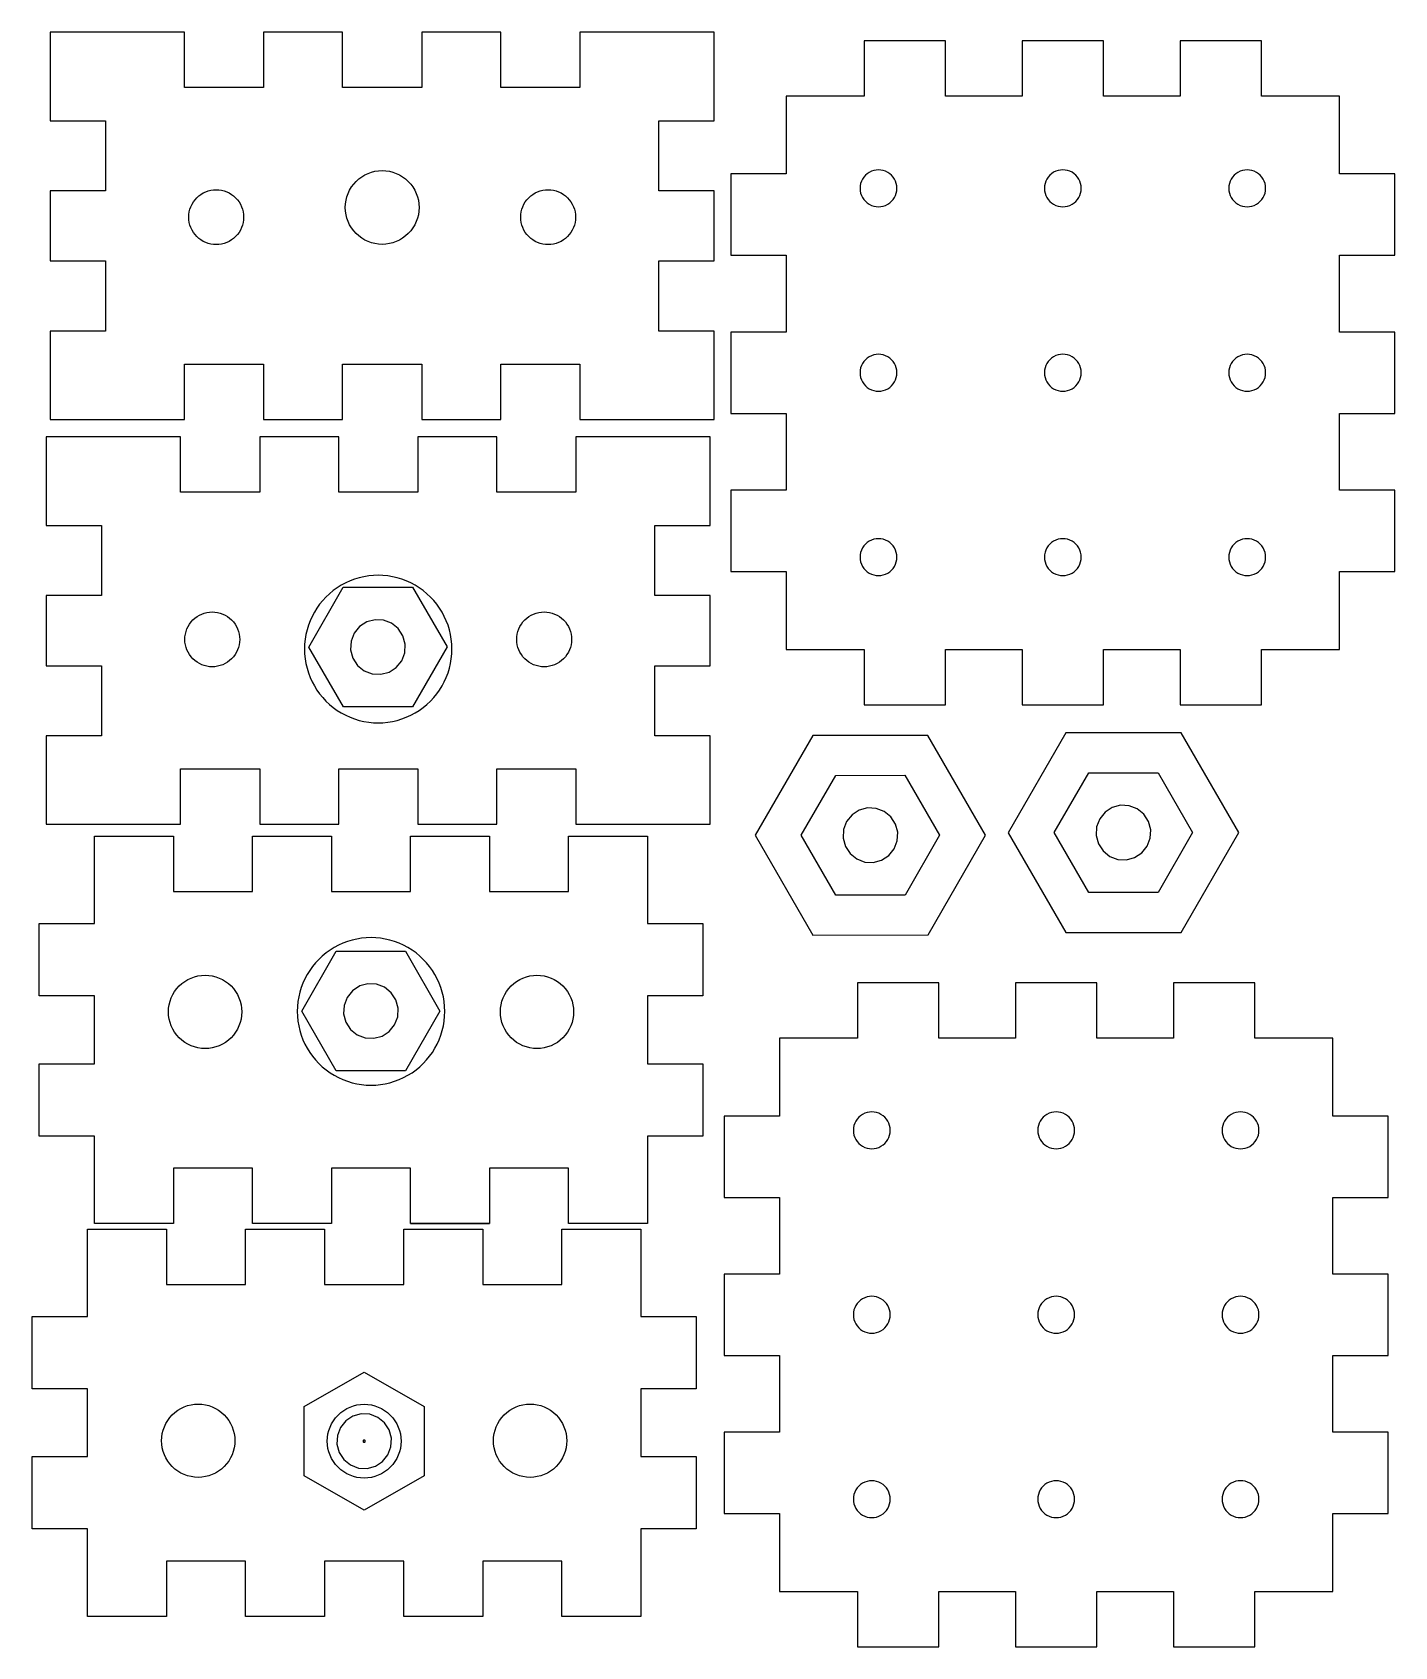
# Model space of a CAD drawing. Extents: x 67 to 159, y 20 to 129.
import ezdxf

# ---------------------------------------------------------------- set-up
doc = ezdxf.new("R2010")
doc.units = 0
doc.layers.add('Default', color=7, linetype='CONTINUOUS')

msp = doc.modelspace()

# ---------------------------------------------------------------- linework, layer by layer
at = {"layer": 'Default', "color": 7}
for points in [[(68.343754, 129.240403), (68.343754, 123.262696)], [(77.417046, 129.240403), (68.343754, 129.240403)], [(77.417046, 125.504336), (77.417046, 129.240403)], [(82.754328, 129.240403), (82.754328, 125.504336)], [(88.09154, 129.240403), (82.754328, 129.240403)], [(88.09154, 125.504336), (88.09154, 129.240403)], [(93.42878, 129.240403), (93.42878, 125.504336)], [(98.765994, 129.240403), (93.42878, 129.240403)], [(98.765994, 125.504336), (98.765994, 129.240403)], [(104.103279, 129.240403), (104.103279, 125.504336)], [(113.176568, 129.240403), (104.103279, 129.240403)], [(113.176568, 123.262696), (113.176568, 129.240403)], [(123.312761, 128.666767), (123.312761, 124.930697)], [(128.805714, 128.666767), (123.312761, 128.666767)], [(128.805714, 124.930697), (128.805714, 128.666767)], [(133.987261, 128.666767), (133.987261, 124.930697)], [(139.480171, 128.666767), (133.987261, 128.666767)], [(139.480171, 124.930697), (139.480171, 128.666767)], [(144.661712, 128.666767), (144.661712, 124.930697)], [(150.154665, 128.666767), (144.661712, 128.666767)], [(150.154665, 124.930697), (150.154665, 128.666767)], [(82.754328, 125.504336), (77.417046, 125.504336)], [(93.42878, 125.504336), (88.09154, 125.504336)], [(104.103279, 125.504336), (98.765994, 125.504336)], [(118.053375, 124.930697), (118.053375, 119.671311)], [(123.312761, 124.930697), (118.053375, 124.930697)], [(133.987261, 124.930697), (128.805714, 124.930697)], [(144.661712, 124.930697), (139.480171, 124.930697)], [(155.414051, 124.930697), (150.154665, 124.930697)], [(155.414051, 119.671311), (155.414051, 124.930697)], [(68.343754, 123.262696), (72.079823, 123.262696)], [(72.079823, 123.262696), (72.079823, 118.530343)], [(109.440499, 123.262696), (113.176568, 123.262696)], [(109.440499, 118.530343), (109.440499, 123.262696)], [(88.68921, 118.793309), (88.834803, 118.98964)], [(88.834803, 118.98964), (88.99896, 119.170717)], [(88.99896, 119.170717), (89.180065, 119.334854)], [(89.180065, 119.334854), (89.37639, 119.480498)], [(89.37639, 119.480498), (89.586048, 119.606154)], [(89.586048, 119.606154), (89.806996, 119.710639)], [(89.806996, 119.710639), (90.03714, 119.793019)], [(90.03714, 119.793019), (90.274246, 119.852362)], [(90.274246, 119.852362), (90.516026, 119.888227)], [(90.516026, 119.888224), (90.760163, 119.900247)], [(90.760163, 119.900247), (91.004288, 119.888224)], [(91.004288, 119.888227), (91.246067, 119.852362)], [(91.246067, 119.852362), (91.483171, 119.793019)], [(91.483171, 119.793019), (91.713314, 119.710639)], [(91.713314, 119.710639), (91.934263, 119.606154)], [(91.934263, 119.606154), (92.143921, 119.480498)], [(92.143921, 119.480498), (92.340251, 119.334854)], [(92.340251, 119.334854), (92.521351, 119.170717)], [(92.521351, 119.170717), (92.685508, 118.98964)], [(92.685508, 118.98964), (92.831106, 118.793309)], [(114.317306, 119.671311), (114.317306, 114.178358)], [(118.053375, 119.671311), (114.317306, 119.671311)], [(159.150121, 119.671311), (155.414051, 119.671311)], [(159.150121, 114.178358), (159.150121, 119.671311)], [(72.079823, 118.530343), (68.343754, 118.530343)], [(68.343754, 118.530343), (68.343754, 113.79799)], [(77.918239, 117.628939), (78.011702, 117.784859)], [(78.011702, 117.784859), (78.119985, 117.930878)], [(78.119985, 117.930878), (78.242029, 118.065563)], [(78.242029, 118.065563), (78.376779, 118.187669)], [(78.376779, 118.187669), (78.522795, 118.295952)], [(78.522795, 118.295952), (78.678715, 118.389415)], [(78.678715, 118.389415), (78.843038, 118.467128)], [(78.843038, 118.467128), (79.014215, 118.528399)], [(79.014215, 118.528399), (79.190556, 118.572547)], [(79.190556, 118.572533), (79.370385, 118.599259)], [(79.370385, 118.599231), (79.551958, 118.608149)], [(79.551958, 118.608149), (79.733531, 118.599231)], [(79.733531, 118.599259), (79.913361, 118.572533)], [(79.913361, 118.572547), (80.089702, 118.528399)], [(80.089702, 118.528399), (80.260878, 118.467128)], [(80.260878, 118.467128), (80.425202, 118.389415)], [(80.425202, 118.389415), (80.581121, 118.295952)], [(80.581121, 118.295952), (80.727137, 118.187669)], [(80.727137, 118.187669), (80.861825, 118.065563)], [(80.861825, 118.065563), (80.983931, 117.930878)], [(80.983931, 117.930878), (81.092214, 117.784859)], [(81.092214, 117.784859), (81.185678, 117.628939)], [(88.281441, 117.653685), (88.317309, 117.895408)], [(88.317309, 117.895408), (88.376694, 118.132525)], [(88.376694, 118.132525), (88.459035, 118.362666)], [(88.459035, 118.362666), (88.563548, 118.583655)], [(88.563548, 118.583655), (88.68921, 118.793309)], [(92.831106, 118.793309), (92.956771, 118.583655)], [(92.956771, 118.583655), (93.061276, 118.362666)], [(93.061276, 118.362666), (93.143622, 118.132525)], [(93.143622, 118.132525), (93.203008, 117.895408)], [(93.203008, 117.895408), (93.238875, 117.653685)], [(100.334645, 117.628939), (100.428108, 117.784859)], [(100.428108, 117.784859), (100.536391, 117.930878)], [(100.536391, 117.930878), (100.658438, 118.065563)], [(100.658438, 118.065563), (100.793185, 118.187669)], [(100.793185, 118.187669), (100.939204, 118.295952)], [(100.939204, 118.295952), (101.095121, 118.389415)], [(101.095121, 118.389415), (101.259447, 118.467128)], [(101.259447, 118.467128), (101.430621, 118.528399)], [(101.430621, 118.528399), (101.606962, 118.572547)], [(101.606962, 118.572533), (101.786791, 118.599259)], [(101.786791, 118.599231), (101.968364, 118.608149)], [(101.968364, 118.608149), (102.149937, 118.599231)], [(102.149937, 118.599259), (102.329767, 118.572533)], [(102.329767, 118.572547), (102.50611, 118.528399)], [(102.50611, 118.528399), (102.677284, 118.467128)], [(102.677284, 118.467128), (102.841608, 118.389415)], [(102.841608, 118.389415), (102.997527, 118.295952)], [(102.997527, 118.295952), (103.143546, 118.187669)], [(103.143546, 118.187669), (103.278231, 118.065563)], [(103.278231, 118.065563), (103.400337, 117.930878)], [(103.400337, 117.930878), (103.50862, 117.784859)], [(103.50862, 117.784859), (103.602086, 117.628939)], [(113.176568, 118.530343), (109.440499, 118.530343)], [(113.176568, 113.79799), (113.176568, 118.530343)], [(125.52551, 118.703919), (125.52551, 118.703919)], [(137.979068, 118.703919), (137.979068, 118.703919)], [(150.432629, 118.703919), (150.432629, 118.703919)], [(77.699505, 116.755696), (77.708423, 116.937269)], [(77.708423, 116.574123), (77.699505, 116.755696)], [(77.708395, 116.937269), (77.735122, 117.117098)], [(77.735107, 117.117098), (77.779255, 117.293442)], [(77.779255, 117.293442), (77.840467, 117.464616)], [(77.840467, 117.464616), (77.918239, 117.628939)], [(81.185678, 117.628939), (81.263388, 117.464616)], [(81.263388, 117.464616), (81.324661, 117.293442)], [(81.324661, 117.293442), (81.368809, 117.117098)], [(81.368823, 117.117098), (81.395521, 116.937269)], [(81.395521, 116.937269), (81.404439, 116.755696)], [(81.404439, 116.755696), (81.395521, 116.574123)], [(88.26945, 117.409534), (88.281444, 117.653685)], [(88.281444, 117.165381), (88.26945, 117.409534)], [(88.317309, 116.923596), (88.281441, 117.165381)], [(88.376694, 116.686543), (88.317309, 116.923596)], [(88.459035, 116.456399), (88.376694, 116.686543)], [(93.143622, 116.686543), (93.061276, 116.456399)], [(93.203008, 116.923596), (93.143622, 116.686543)], [(93.238875, 117.165381), (93.203008, 116.923596)], [(93.238878, 117.653685), (93.250872, 117.409534)], [(93.250872, 117.409534), (93.238878, 117.165381)], [(100.115908, 116.755696), (100.124798, 116.937269)], [(100.124798, 116.574123), (100.115908, 116.755696)], [(100.124801, 116.937269), (100.151527, 117.117098)], [(100.151516, 117.117098), (100.195664, 117.293442)], [(100.195664, 117.293442), (100.256873, 117.464616)], [(100.256873, 117.464616), (100.334645, 117.628939)], [(103.602086, 117.628939), (103.679796, 117.464616)], [(103.679796, 117.464616), (103.741067, 117.293442)], [(103.741067, 117.293442), (103.785215, 117.117098)], [(103.785201, 117.117098), (103.811927, 116.937269)], [(103.811927, 116.937269), (103.820817, 116.755696)], [(103.820817, 116.755696), (103.811927, 116.574123)], [(77.735122, 116.394293), (77.708395, 116.574123)], [(77.779255, 116.217953), (77.735107, 116.394293)], [(77.840467, 116.046776), (77.779255, 116.217953)], [(77.918239, 115.882452), (77.840467, 116.046776)], [(78.011702, 115.726533), (77.918239, 115.882452)], [(78.119985, 115.580517), (78.011702, 115.726533)], [(78.242029, 115.44577), (78.119985, 115.580517)], [(80.983931, 115.580517), (80.861825, 115.44577)], [(81.092214, 115.726533), (80.983931, 115.580517)], [(81.185678, 115.882452), (81.092214, 115.726533)], [(81.263388, 116.046776), (81.185678, 115.882452)], [(81.324661, 116.217953), (81.263388, 116.046776)], [(81.368809, 116.394293), (81.324661, 116.217953)], [(81.395521, 116.574123), (81.368823, 116.394293)], [(88.563548, 116.235411), (88.459035, 116.456399)], [(88.68921, 116.025756), (88.563548, 116.235411)], [(88.834803, 115.829426), (88.68921, 116.025756)], [(88.99896, 115.648352), (88.834803, 115.829426)], [(89.180065, 115.484152), (88.99896, 115.648352)], [(92.521351, 115.648352), (92.340251, 115.484152)], [(92.685508, 115.829426), (92.521351, 115.648352)], [(92.831106, 116.025756), (92.685508, 115.829426)], [(92.956771, 116.235411), (92.831106, 116.025756)], [(93.061276, 116.456399), (92.956771, 116.235411)], [(100.151527, 116.394293), (100.124801, 116.574123)], [(100.195664, 116.217953), (100.151516, 116.394293)], [(100.256873, 116.046776), (100.195664, 116.217953)], [(100.334645, 115.882452), (100.256873, 116.046776)], [(100.428108, 115.726533), (100.334645, 115.882452)], [(100.536391, 115.580517), (100.428108, 115.726533)], [(100.658438, 115.44577), (100.536391, 115.580517)], [(103.400337, 115.580517), (103.278231, 115.44577)], [(103.50862, 115.726533), (103.400337, 115.580517)], [(103.602086, 115.882452), (103.50862, 115.726533)], [(103.679796, 116.046776), (103.602086, 115.882452)], [(103.741067, 116.217953), (103.679796, 116.046776)], [(103.785215, 116.394293), (103.741067, 116.217953)], [(103.811927, 116.574123), (103.785201, 116.394293)], [(78.376779, 115.323723), (78.242029, 115.44577)], [(78.522795, 115.21544), (78.376779, 115.323723)], [(78.678715, 115.121976), (78.522795, 115.21544)], [(78.843038, 115.044204), (78.678715, 115.121976)], [(79.014215, 114.982993), (78.843038, 115.044204)], [(79.190556, 114.938845), (79.014215, 114.982993)], [(79.370385, 114.912133), (79.190556, 114.938859)], [(79.551958, 114.903243), (79.370385, 114.912133)], [(79.733531, 114.912133), (79.551958, 114.903243)], [(79.913361, 114.938859), (79.733531, 114.912133)], [(80.089702, 114.982993), (79.913361, 114.938845)], [(80.260878, 115.044204), (80.089702, 114.982993)], [(80.425202, 115.121976), (80.260878, 115.044204)], [(80.581121, 115.21544), (80.425202, 115.121976)], [(80.727137, 115.323723), (80.581121, 115.21544)], [(80.861825, 115.44577), (80.727137, 115.323723)], [(89.37639, 115.338568), (89.180065, 115.484152)], [(89.586048, 115.212914), (89.37639, 115.338568)], [(89.806996, 115.108427), (89.586048, 115.212914)], [(90.03714, 115.026046), (89.806996, 115.108427)], [(90.274246, 114.966706), (90.03714, 115.026046)], [(90.516026, 114.930839), (90.274246, 114.966706)], [(90.760163, 114.918822), (90.516026, 114.930844)], [(91.004288, 114.930844), (90.760163, 114.918822)], [(91.246067, 114.966706), (91.004288, 114.930839)], [(91.483171, 115.026046), (91.246067, 114.966706)], [(91.713314, 115.108427), (91.483171, 115.026046)], [(91.934263, 115.212914), (91.713314, 115.108427)], [(92.143921, 115.338568), (91.934263, 115.212914)], [(92.340251, 115.484152), (92.143921, 115.338568)], [(100.793185, 115.323723), (100.658438, 115.44577)], [(100.939204, 115.21544), (100.793185, 115.323723)], [(101.095121, 115.121976), (100.939204, 115.21544)], [(101.259447, 115.044204), (101.095121, 115.121976)], [(101.430621, 114.982993), (101.259447, 115.044204)], [(101.606962, 114.938845), (101.430621, 114.982993)], [(101.786791, 114.912133), (101.606962, 114.938859)], [(101.968364, 114.903243), (101.786791, 114.912133)], [(102.149937, 114.912133), (101.968364, 114.903243)], [(102.329767, 114.938859), (102.149937, 114.912133)], [(102.50611, 114.982993), (102.329767, 114.938845)], [(102.677284, 115.044204), (102.50611, 114.982993)], [(102.841608, 115.121976), (102.677284, 115.044204)], [(102.997527, 115.21544), (102.841608, 115.121976)], [(103.143546, 115.323723), (102.997527, 115.21544)], [(103.278231, 115.44577), (103.143546, 115.323723)], [(68.343754, 113.79799), (72.079823, 113.79799)], [(72.079823, 113.79799), (72.079823, 109.065637)], [(109.440499, 113.79799), (113.176568, 113.79799)], [(109.440499, 109.065637), (109.440499, 113.79799)], [(114.317306, 114.178358), (118.053375, 114.178358)], [(118.053375, 114.178358), (118.053375, 108.996817)], [(155.414051, 114.178358), (159.150121, 114.178358)], [(155.414051, 108.996812), (155.414051, 114.178358)], [(68.343754, 109.065637), (68.343754, 103.087928)], [(72.079823, 109.065637), (68.343754, 109.065637)], [(113.176568, 109.065637), (109.440499, 109.065637)], [(113.176568, 103.087928), (113.176568, 109.065637)], [(114.317306, 108.996817), (114.317306, 103.503907)], [(118.053375, 108.996817), (114.317306, 108.996817)], [(159.150121, 108.996812), (155.414051, 108.996812)], [(159.150121, 103.503901), (159.150121, 108.996812)], [(77.417046, 106.823997), (82.754328, 106.823997)], [(77.417046, 103.087928), (77.417046, 106.823997)], [(82.754328, 106.823997), (82.754328, 103.087928)], [(88.091543, 106.823997), (93.428782, 106.823997)], [(88.091545, 103.087928), (88.091543, 106.823997)], [(93.428782, 106.823997), (93.428785, 103.087928)], [(98.765994, 106.823997), (104.103279, 106.823997)], [(98.765994, 103.087928), (98.765994, 106.823997)], [(104.103279, 106.823997), (104.103279, 103.087928)], [(125.52551, 106.250361), (125.52551, 106.250361)], [(137.979068, 106.250361), (137.979068, 106.250361)], [(150.432629, 106.250361), (150.432629, 106.250361)], [(68.343754, 103.087928), (77.417046, 103.087928)], [(82.754328, 103.087928), (88.091545, 103.087928)], [(93.428785, 103.087928), (98.765994, 103.087928)], [(104.103279, 103.087928), (113.176568, 103.087928)], [(114.317306, 103.503907), (118.053375, 103.503907)], [(118.053375, 103.503907), (118.053375, 98.32236)], [(155.414051, 103.503901), (159.150121, 103.503901)], [(155.414051, 98.32236), (155.414051, 103.503901)], [(68.075914, 101.910536), (68.075914, 95.93283)], [(77.149206, 101.910536), (68.075914, 101.910536)], [(77.149206, 98.17447), (77.149206, 101.910536)], [(82.486489, 101.910536), (82.486489, 98.17447)], [(87.823698, 101.910536), (82.486489, 101.910536)], [(87.823698, 98.17447), (87.823698, 101.910536)], [(93.16094, 101.910536), (93.16094, 98.17447)], [(98.498155, 101.910536), (93.16094, 101.910536)], [(98.498155, 98.17447), (98.498155, 101.910536)], [(103.83544, 101.910536), (103.83544, 98.17447)], [(112.908729, 101.910536), (103.83544, 101.910536)], [(112.908729, 95.93283), (112.908729, 101.910536)], [(82.486489, 98.17447), (77.149206, 98.17447)], [(93.16094, 98.17447), (87.823698, 98.17447)], [(103.83544, 98.17447), (98.498155, 98.17447)], [(114.317306, 98.32236), (114.317306, 92.829407)], [(118.053375, 98.32236), (114.317306, 98.32236)], [(159.150121, 98.32236), (155.414051, 98.32236)], [(159.150121, 92.829407), (159.150121, 98.32236)], [(68.075914, 95.93283), (71.811983, 95.93283)], [(71.811983, 95.93283), (71.811983, 91.200477)], [(109.172663, 95.93283), (112.908729, 95.93283)], [(109.172663, 91.200477), (109.172663, 95.93283)], [(125.52551, 93.7968), (125.52551, 93.7968)], [(137.979068, 93.7968), (137.979068, 93.7968)], [(150.432629, 93.7968), (150.432629, 93.7968)], [(114.317306, 92.829407), (118.053375, 92.829407)], [(118.053375, 92.829407), (118.053375, 87.570021)], [(155.414051, 92.829407), (159.150121, 92.829407)], [(155.414051, 87.570021), (155.414051, 92.829407)], [(85.802385, 87.726572), (88.134887, 91.772405)], [(88.134887, 91.772414), (92.804976, 91.775321)], [(92.804976, 91.775329), (95.14255, 87.732386)], [(71.811983, 91.200477), (68.075914, 91.200477)], [(68.075914, 91.200477), (68.075914, 86.468115)], [(112.908729, 91.200477), (109.172663, 91.200477)], [(112.908729, 86.468115), (112.908729, 91.200477)], [(77.743863, 89.271795), (77.852146, 89.417817)], [(77.852146, 89.417817), (77.97419, 89.552578)], [(77.97419, 89.552578), (78.10894, 89.674611)], [(78.10894, 89.674611), (78.254956, 89.7829)], [(78.254956, 89.7829), (78.410875, 89.876372)], [(78.410875, 89.876372), (78.575199, 89.954124)], [(78.575199, 89.954124), (78.746375, 90.015338)], [(78.746375, 90.015338), (78.922716, 90.059506)], [(78.922716, 90.059393), (79.102545, 90.086204)], [(79.102545, 90.085978), (79.284119, 90.095009)], [(79.284119, 90.095009), (79.465692, 90.085978)], [(79.465692, 90.086204), (79.645521, 90.059393)], [(79.645521, 90.059506), (79.821865, 90.015338)], [(79.821865, 90.015338), (79.993038, 89.954124)], [(79.993038, 89.954124), (80.157362, 89.876372)], [(80.157362, 89.876372), (80.313282, 89.7829)], [(80.313282, 89.7829), (80.459298, 89.674611)], [(80.459298, 89.674611), (80.593986, 89.552578)], [(80.593986, 89.552578), (80.716092, 89.417817)], [(80.716092, 89.417817), (80.824375, 89.271795)], [(89.717967, 89.421204), (89.232065, 89.105228)], [(90.277665, 89.571572), (89.717967, 89.421204)], [(90.856506, 89.541571), (90.277665, 89.571572)], [(91.397703, 89.334223), (90.856506, 89.541571)], [(100.160269, 89.271795), (100.268555, 89.417817)], [(100.268555, 89.417817), (100.390599, 89.552578)], [(100.390599, 89.552578), (100.525346, 89.674611)], [(100.525346, 89.674611), (100.671365, 89.7829)], [(100.671365, 89.7829), (100.827281, 89.876372)], [(100.827281, 89.876372), (100.991608, 89.954124)], [(100.991608, 89.954124), (101.162781, 90.015338)], [(101.162781, 90.015338), (101.339122, 90.059506)], [(101.339122, 90.059393), (101.518954, 90.086204)], [(101.518954, 90.085978), (101.700525, 90.095009)], [(101.700525, 90.095009), (101.882098, 90.085978)], [(101.882098, 90.086204), (102.061927, 90.059393)], [(102.061927, 90.059506), (102.238271, 90.015338)], [(102.238271, 90.015338), (102.409444, 89.954124)], [(102.409444, 89.954124), (102.573768, 89.876372)], [(102.573768, 89.876372), (102.729688, 89.7829)], [(102.729688, 89.7829), (102.875707, 89.674611)], [(102.875707, 89.674611), (103.010391, 89.552578)], [(103.010391, 89.552578), (103.132498, 89.417817)], [(103.132498, 89.417817), (103.240781, 89.271795)], [(77.431638, 88.242644), (77.440556, 88.424225)], [(77.440556, 88.424225), (77.467254, 88.604057)], [(77.467268, 88.604057), (77.511416, 88.78039)], [(77.511416, 88.78039), (77.572627, 88.951558)], [(77.572627, 88.951558), (77.650399, 89.115896)], [(77.650399, 89.115896), (77.743863, 89.271795)], [(80.824375, 89.271795), (80.917838, 89.115896)], [(80.917838, 89.115896), (80.995548, 88.951558)], [(80.995548, 88.951558), (81.056821, 88.78039)], [(81.056821, 88.78039), (81.10097, 88.604057)], [(81.100955, 88.604057), (81.127682, 88.424225)], [(81.127654, 88.424225), (81.136572, 88.242644)], [(88.867615, 88.654575), (88.660249, 88.113386)], [(89.232065, 89.105228), (88.867615, 88.654575)], [(91.848339, 88.969761), (91.397703, 89.334223)], [(92.164335, 88.483859), (91.848339, 88.969761)], [(92.31466, 87.924156), (92.164335, 88.483859)], [(99.848072, 88.242644), (99.85699, 88.424225)], [(99.856965, 88.424225), (99.883691, 88.604057)], [(99.883677, 88.604057), (99.927825, 88.78039)], [(99.927825, 88.78039), (99.989033, 88.951558)], [(99.989033, 88.951558), (100.066805, 89.115896)], [(100.066805, 89.115896), (100.160269, 89.271795)], [(103.240781, 89.271795), (103.334247, 89.115896)], [(103.334247, 89.115896), (103.411957, 88.951558)], [(103.411957, 88.951558), (103.473227, 88.78039)], [(103.473227, 88.78039), (103.517375, 88.604057)], [(103.517361, 88.604057), (103.544088, 88.424225)], [(103.54406, 88.424225), (103.552978, 88.242644)], [(77.440556, 88.061062), (77.431638, 88.242644)], [(77.467254, 87.88123), (77.440556, 88.061062)], [(77.511416, 87.704897), (77.467268, 87.88123)], [(77.572627, 87.53373), (77.511416, 87.704897)], [(77.650399, 87.369392), (77.572627, 87.53373)], [(77.743863, 87.213492), (77.650399, 87.369392)], [(80.917838, 87.369392), (80.824375, 87.213492)], [(80.995548, 87.53373), (80.917838, 87.369392)], [(81.056821, 87.704897), (80.995548, 87.53373)], [(81.10097, 87.88123), (81.056821, 87.704897)], [(81.127682, 88.061062), (81.100955, 87.88123)], [(81.136572, 88.242644), (81.127654, 88.061062)], [(88.139967, 83.683598), (85.802394, 87.726572)], [(88.660249, 88.113386), (88.630292, 87.534576)], [(88.630292, 87.534576), (88.780617, 86.974845)], [(92.077337, 86.804129), (92.284702, 87.345318)], [(92.284702, 87.345318), (92.31466, 87.924156)], [(95.142558, 87.732386), (92.810056, 83.686533)], [(95.473746, 87.588961), (95.473746, 87.588961)], [(99.85699, 88.061062), (99.848072, 88.242644)], [(99.883691, 87.88123), (99.856965, 88.061062)], [(99.927825, 87.704897), (99.883677, 87.88123)], [(99.989033, 87.53373), (99.927825, 87.704897)], [(100.066805, 87.369392), (99.989033, 87.53373)], [(100.160269, 87.213492), (100.066805, 87.369392)], [(103.334247, 87.369392), (103.240781, 87.213492)], [(103.411957, 87.53373), (103.334247, 87.369392)], [(103.473227, 87.704897), (103.411957, 87.53373)], [(103.517375, 87.88123), (103.473227, 87.704897)], [(103.544088, 88.061062), (103.517361, 87.88123)], [(103.552978, 88.242644), (103.54406, 88.061062)], [(118.053375, 87.570021), (123.312761, 87.570021)], [(123.312761, 87.570021), (123.312761, 83.833952)], [(128.805714, 87.570021), (133.987255, 87.570021)], [(128.805714, 83.833952), (128.805714, 87.570021)], [(133.987255, 87.570021), (133.987255, 83.833952)], [(139.480166, 87.570021), (144.661712, 87.570021)], [(139.480166, 83.833952), (139.480166, 87.570021)], [(144.661712, 87.570021), (144.661712, 83.833952)], [(150.154665, 87.570021), (155.414051, 87.570021)], [(150.154665, 83.833952), (150.154665, 87.570021)], [(68.075914, 86.468115), (71.811983, 86.468115)], [(71.811983, 86.468115), (71.811983, 81.735785)], [(77.852146, 87.06747), (77.743863, 87.213492)], [(77.97419, 86.932766), (77.852146, 87.06747)], [(78.10894, 86.810676), (77.97419, 86.932766)], [(78.254956, 86.702388), (78.10894, 86.810676)], [(78.410875, 86.608916), (78.254956, 86.702388)], [(78.575199, 86.53122), (78.410875, 86.608916)], [(78.746375, 86.469949), (78.575199, 86.53122)], [(78.922716, 86.425782), (78.746375, 86.469949)], [(79.102545, 86.399083), (78.922716, 86.425895)], [(79.284119, 86.390278), (79.102545, 86.399309)], [(79.465692, 86.399309), (79.284119, 86.390278)], [(79.645521, 86.425895), (79.465692, 86.399083)], [(79.821865, 86.469949), (79.645521, 86.425782)], [(79.993038, 86.53122), (79.821865, 86.469949)], [(80.157362, 86.608916), (79.993038, 86.53122)], [(80.313282, 86.702388), (80.157362, 86.608916)], [(80.459298, 86.810676), (80.313282, 86.702388)], [(80.593986, 86.932766), (80.459298, 86.810676)], [(80.716092, 87.06747), (80.593986, 86.932766)], [(80.824375, 87.213492), (80.716092, 87.06747)], [(88.780617, 86.974845), (89.096616, 86.488943)], [(89.096616, 86.488943), (89.547248, 86.124509)], [(91.226987, 86.037529), (91.712886, 86.353476)], [(91.712886, 86.353476), (92.077337, 86.804129)], [(100.268555, 87.06747), (100.160269, 87.213492)], [(100.390599, 86.932766), (100.268555, 87.06747)], [(100.525346, 86.810676), (100.390599, 86.932766)], [(100.671365, 86.702388), (100.525346, 86.810676)], [(100.827281, 86.608916), (100.671365, 86.702388)], [(100.991608, 86.53122), (100.827281, 86.608916)], [(101.162781, 86.469949), (100.991608, 86.53122)], [(101.339122, 86.425782), (101.162781, 86.469949)], [(101.518954, 86.399083), (101.339122, 86.425895)], [(101.700525, 86.390278), (101.518954, 86.399309)], [(101.882098, 86.399309), (101.700525, 86.390278)], [(102.061927, 86.425895), (101.882098, 86.399083)], [(102.238271, 86.469949), (102.061927, 86.425782)], [(102.409444, 86.53122), (102.238271, 86.469949)], [(102.573768, 86.608916), (102.409444, 86.53122)], [(102.729688, 86.702388), (102.573768, 86.608916)], [(102.875707, 86.810676), (102.729688, 86.702388)], [(103.010391, 86.932766), (102.875707, 86.810676)], [(103.132498, 87.06747), (103.010391, 86.932766)], [(103.240781, 87.213492), (103.132498, 87.06747)], [(109.172663, 86.468115), (112.908729, 86.468115)], [(109.172663, 81.735785), (109.172663, 86.468115)], [(89.547248, 86.124509), (90.088446, 85.917133)], [(90.088446, 85.917133), (90.66729, 85.887161)], [(90.66729, 85.887161), (91.226987, 86.037529)], [(92.810056, 83.68642), (88.139967, 83.683598)], [(123.312761, 83.833952), (128.805714, 83.833952)], [(133.987255, 83.833952), (139.480166, 83.833952)], [(144.661712, 83.833952), (150.154665, 83.833952)], [(136.933511, 81.933545), (133.04599, 75.190441)], [(144.716974, 81.938414), (136.933511, 81.93356)], [(148.612905, 75.200155), (144.716974, 81.938414)], [(68.075914, 81.735785), (68.075914, 75.758064)], [(71.811983, 81.735785), (68.075914, 81.735785)], [(112.908729, 81.735785), (109.172663, 81.735785)], [(112.908729, 75.758064), (112.908729, 81.735785)], [(119.84101, 81.757315), (115.953478, 75.014205)], [(127.62447, 81.762172), (119.84101, 81.757318)], [(131.520413, 75.023933), (127.62447, 81.762172)], [(77.149206, 79.494122), (82.486489, 79.494122)], [(77.149206, 75.758064), (77.149206, 79.494122)], [(82.486489, 79.494122), (82.486489, 75.758064)], [(87.823703, 79.494122), (93.160943, 79.494122)], [(87.823706, 75.758064), (87.823703, 79.494122)], [(93.160943, 79.494122), (93.160946, 75.758064)], [(98.498155, 79.494122), (103.83544, 79.494122)], [(98.498155, 75.758064), (98.498155, 79.494122)], [(103.83544, 79.494122), (103.83544, 75.758064)], [(119.066869, 75.016147), (121.399396, 79.062011)], [(121.399396, 79.062011), (126.069463, 79.064946)], [(126.069463, 79.064938), (128.407036, 75.02198)], [(136.159381, 75.192402), (138.491894, 79.238244)], [(138.491894, 79.238236), (143.161964, 79.241171)], [(143.161964, 79.241162), (145.499526, 75.198213)], [(122.496526, 76.394929), (122.132079, 75.944294)], [(122.982434, 76.710925), (122.496526, 76.394929)], [(123.542143, 76.861251), (122.982434, 76.710925)], [(124.120969, 76.83129), (123.542143, 76.861251)], [(124.662167, 76.623927), (124.120969, 76.83129)], [(125.1128, 76.25948), (124.662167, 76.623927)], [(139.58905, 76.571179), (139.224599, 76.120541)], [(140.074941, 76.88715), (139.58905, 76.571179)], [(140.634666, 77.037501), (140.074941, 76.88715)], [(141.213479, 77.007532), (140.634666, 77.037501)], [(141.754685, 76.800169), (141.213479, 77.007532)], [(142.205323, 76.435715), (141.754685, 76.800169)], [(142.521291, 75.949828), (142.205323, 76.435715)], [(68.075914, 75.758064), (77.149206, 75.758064)], [(82.486489, 75.758064), (87.823706, 75.758064)], [(93.160946, 75.758064), (98.498155, 75.758064)], [(103.83544, 75.758064), (112.908729, 75.758064)], [(121.924719, 75.403096), (121.894735, 74.824255)], [(122.132079, 75.944294), (121.924719, 75.403096)], [(125.42879, 75.773564), (125.1128, 76.25948)], [(125.579132, 75.213883), (125.42879, 75.773564)], [(139.017237, 75.579335), (138.987268, 75.000522)], [(139.224599, 76.120541), (139.017237, 75.579335)], [(142.671645, 75.390102), (142.521291, 75.949828)], [(142.641676, 74.811287), (142.671645, 75.390102)], [(71.328882, 74.951369), (76.666102, 74.951369)], [(71.328882, 69.051494), (71.328882, 74.951369)], [(76.666102, 74.951369), (76.666102, 71.2153)], [(82.003387, 74.951369), (87.340596, 74.951369)], [(82.003387, 71.2153), (82.003387, 74.951369)], [(87.340596, 74.951369), (87.340596, 71.2153)], [(92.677824, 74.951369), (98.015053, 74.951369)], [(92.677824, 71.2153), (92.677824, 74.951369)], [(98.015053, 74.951369), (98.015053, 71.2153)], [(103.352273, 74.951369), (108.689558, 74.951369)], [(103.352273, 71.2153), (103.352273, 74.951369)], [(108.689558, 74.951369), (108.689558, 69.051494)], [(115.953475, 75.014205), (119.84942, 68.275949)], [(121.40442, 70.973198), (119.066858, 75.016147)], [(121.894735, 74.824255), (122.045103, 74.264558)], [(122.045103, 74.264558), (122.361071, 73.778653)], [(125.341798, 74.093836), (125.549158, 74.635034)], [(125.549158, 74.635034), (125.579132, 75.213883)], [(128.40703, 75.02198), (126.074514, 70.97611)], [(127.632881, 68.280818), (131.520404, 75.023933)], [(133.04599, 75.190441), (136.941921, 68.452182)], [(138.496946, 71.149453), (136.159384, 75.192402)], [(138.987268, 75.000522), (139.137619, 74.440797)], [(139.137619, 74.440797), (139.453586, 73.954906)], [(142.06986, 73.819445), (142.434313, 74.270083)], [(142.434313, 74.270083), (142.641676, 74.811287)], [(145.49952, 75.198213), (143.167015, 71.152366)], [(144.725384, 68.457059), (148.6129, 75.200155)], [(122.361071, 73.778653), (122.811704, 73.414206)], [(122.811704, 73.414206), (123.352901, 73.206846)], [(123.352901, 73.206846), (123.931751, 73.176871)], [(123.931751, 73.176871), (124.491434, 73.327213)], [(124.491434, 73.327213), (124.97735, 73.643201)], [(124.97735, 73.643201), (125.341798, 74.093836)], [(139.453586, 73.954906), (139.904227, 73.590455)], [(139.904227, 73.590455), (140.445431, 73.383093)], [(140.445431, 73.383093), (141.024246, 73.353123)], [(141.024246, 73.353123), (141.583972, 73.503475)], [(141.583972, 73.503475), (142.06986, 73.819445)], [(76.666102, 71.2153), (82.003387, 71.2153)], [(87.340596, 71.2153), (92.677824, 71.2153)], [(98.015053, 71.2153), (103.352273, 71.2153)], [(126.074514, 70.97611), (121.404425, 70.973203)], [(143.167015, 71.15238), (138.496937, 71.149445)], [(67.592813, 69.051494), (71.328882, 69.051494)], [(67.592813, 64.163472), (67.592813, 69.051494)], [(108.689558, 69.051494), (112.425627, 69.051494)], [(112.425627, 69.051494), (112.425627, 64.163472)], [(119.849415, 68.275949), (127.632881, 68.280803)], [(136.941921, 68.452196), (144.72539, 68.457079)], [(85.324705, 63.142028), (87.65721, 67.187879)], [(87.65721, 67.187884), (92.327299, 67.190791)], [(92.327299, 67.190797), (94.664872, 63.147842)], [(77.853797, 65.376074), (78.082507, 65.457896)], [(78.082507, 65.457896), (78.318129, 65.516926)], [(78.318129, 65.516926), (78.558422, 65.552542)], [(78.558422, 65.552531), (78.801017, 65.564497)], [(78.801017, 65.564497), (79.043612, 65.552531)], [(79.043612, 65.552542), (79.283902, 65.516926)], [(79.283902, 65.516926), (79.519524, 65.457896)], [(79.519524, 65.457896), (79.748234, 65.376074)], [(100.270206, 65.376074), (100.498913, 65.457896)], [(100.498913, 65.457896), (100.734535, 65.516926)], [(100.734535, 65.516926), (100.974828, 65.552542)], [(100.974828, 65.552531), (101.217423, 65.564497)], [(101.217423, 65.564497), (101.460018, 65.552531)], [(101.460018, 65.552542), (101.700311, 65.516926)], [(101.700311, 65.516926), (101.93593, 65.457896)], [(101.93593, 65.457896), (102.164578, 65.376074)], [(76.618155, 64.256126), (76.743002, 64.464474)], [(76.743002, 64.464474), (76.887714, 64.65956)], [(76.887714, 64.65956), (77.050793, 64.839513)], [(77.050793, 64.839513), (77.230809, 65.002655)], [(77.230809, 65.002655), (77.425895, 65.147364)], [(77.425895, 65.147364), (77.634243, 65.272214)], [(77.634243, 65.272214), (77.853797, 65.376074)], [(79.748234, 65.376074), (79.967789, 65.272214)], [(79.967789, 65.272214), (80.176139, 65.147364)], [(80.176139, 65.147364), (80.371222, 65.002655)], [(80.371222, 65.002655), (80.551176, 64.839513)], [(80.551176, 64.839513), (80.714317, 64.65956)], [(80.714317, 64.65956), (80.859029, 64.464474)], [(80.859029, 64.464474), (80.983876, 64.256126)], [(88.754391, 64.520805), (88.389938, 64.070164)], [(89.24029, 64.836767), (88.754391, 64.520805)], [(89.799987, 64.987135), (89.24029, 64.836767)], [(90.378831, 64.957149), (89.799987, 64.987135)], [(90.920029, 64.749789), (90.378831, 64.957149)], [(91.370661, 64.385341), (90.920029, 64.749789)], [(91.686657, 63.899437), (91.370661, 64.385341)], [(99.034502, 64.256126), (99.159411, 64.464474)], [(99.159411, 64.464474), (99.30412, 64.65956)], [(99.30412, 64.65956), (99.467199, 64.839513)], [(99.467199, 64.839513), (99.647215, 65.002655)], [(99.647215, 65.002655), (99.842301, 65.147364)], [(99.842301, 65.147364), (100.050649, 65.272214)], [(100.050649, 65.272214), (100.270206, 65.376074)], [(102.164578, 65.376074), (102.384197, 65.272214)], [(102.384197, 65.272214), (102.592545, 65.147364)], [(102.592545, 65.147364), (102.787631, 65.002655)], [(102.787631, 65.002655), (102.967585, 64.839513)], [(102.967585, 64.839513), (103.130726, 64.65956)], [(103.130726, 64.65956), (103.275435, 64.464474)], [(103.275435, 64.464474), (103.400282, 64.256126)], [(122.86175, 65.052081), (122.86175, 61.316012)], [(128.354703, 65.052081), (122.86175, 65.052081)], [(128.354703, 61.316012), (128.354703, 65.052081)], [(133.536249, 65.052081), (133.536249, 61.316012)], [(139.029157, 65.052081), (133.536249, 65.052081)], [(139.029157, 61.316012), (139.029157, 65.052081)], [(144.210698, 65.052081), (144.210698, 61.316012)], [(149.703651, 65.052081), (144.210698, 65.052081)], [(149.703651, 61.316012), (149.703651, 65.052081)], [(71.328882, 64.163472), (67.592813, 64.163472)], [(71.328882, 59.58679), (71.328882, 64.163472)], [(76.325872, 63.089352), (76.337753, 63.331947)], [(76.337765, 63.331947), (76.373443, 63.572239)], [(76.373443, 63.572239), (76.432473, 63.807861)], [(76.432473, 63.807861), (76.514295, 64.036509)], [(76.514295, 64.036509), (76.618155, 64.256126)], [(80.983876, 64.256126), (81.087739, 64.036509)], [(81.087739, 64.036509), (81.169559, 63.807861)], [(81.169559, 63.807861), (81.228588, 63.572239)], [(81.228588, 63.572239), (81.264267, 63.331947)], [(81.264278, 63.331947), (81.27616, 63.089352)], [(88.182575, 63.528961), (88.152617, 62.95014)], [(88.389938, 64.070164), (88.182575, 63.528961)], [(91.836983, 63.339725), (91.686657, 63.899437)], [(91.807025, 62.760907), (91.836983, 63.339725)], [(98.742278, 63.089352), (98.754159, 63.331947)], [(98.75417, 63.331947), (98.78979, 63.572239)], [(98.78979, 63.572239), (98.848819, 63.807861)], [(98.848819, 63.807861), (98.9307, 64.036509)], [(98.9307, 64.036509), (99.034502, 64.256126)], [(103.400282, 64.256126), (103.504145, 64.036509)], [(103.504145, 64.036509), (103.585964, 63.807861)], [(103.585964, 63.807861), (103.644994, 63.572239)], [(103.644994, 63.572239), (103.680613, 63.331947)], [(103.680602, 63.331947), (103.692568, 63.089352)], [(108.689558, 64.163472), (108.689558, 59.58679)], [(112.425627, 64.163472), (108.689558, 64.163472)], [(76.337753, 62.846756), (76.325872, 63.089352)], [(76.373443, 62.606467), (76.337765, 62.846756)], [(76.432473, 62.370845), (76.373443, 62.606467)], [(76.514295, 62.142135), (76.432473, 62.370845)], [(76.618155, 61.92258), (76.514295, 62.142135)], [(81.087739, 62.142135), (80.983876, 61.92258)], [(81.169559, 62.370845), (81.087739, 62.142135)], [(81.228588, 62.606467), (81.169559, 62.370845)], [(81.264267, 62.846756), (81.228588, 62.606467)], [(81.27616, 63.089352), (81.264278, 62.846756)], [(87.66229, 59.099074), (85.324716, 63.142028)], [(88.152617, 62.95014), (88.302943, 62.390431)], [(88.302943, 62.390431), (88.618938, 61.904523)], [(91.235209, 61.769062), (91.599662, 62.219701)], [(91.599662, 62.219701), (91.807025, 62.760907)], [(94.664883, 63.147842), (92.332379, 59.101995)], [(94.990636, 63.120469), (94.990636, 63.120469)], [(98.754159, 62.846756), (98.742278, 63.089352)], [(98.78979, 62.606467), (98.75417, 62.846756)], [(98.848819, 62.370845), (98.78979, 62.606467)], [(98.9307, 62.142135), (98.848819, 62.370845)], [(99.034502, 61.92258), (98.9307, 62.142135)], [(103.504145, 62.142135), (103.400282, 61.92258)], [(103.585964, 62.370845), (103.504145, 62.142135)], [(103.644994, 62.606467), (103.585964, 62.370845)], [(103.680613, 62.846756), (103.644994, 62.606467)], [(103.692568, 63.089352), (103.680602, 62.846756)], [(76.743002, 61.714229), (76.618155, 61.92258)], [(76.887714, 61.519146), (76.743002, 61.714229)], [(77.050793, 61.339131), (76.887714, 61.519146)], [(77.230809, 61.176049), (77.050793, 61.339131)], [(77.425895, 61.031339), (77.230809, 61.176049)], [(80.371222, 61.176049), (80.176139, 61.031339)], [(80.551176, 61.339131), (80.371222, 61.176049)], [(80.714317, 61.519146), (80.551176, 61.339131)], [(80.859029, 61.714229), (80.714317, 61.519146)], [(80.983876, 61.92258), (80.859029, 61.714229)], [(88.618938, 61.904523), (89.069571, 61.540076)], [(89.069571, 61.540076), (89.610769, 61.332716)], [(89.610769, 61.332716), (90.189612, 61.302733)], [(90.189612, 61.302733), (90.74931, 61.453101)], [(90.74931, 61.453101), (91.235209, 61.769062)], [(99.159411, 61.714229), (99.034502, 61.92258)], [(99.30412, 61.519146), (99.159411, 61.714229)], [(99.467199, 61.339131), (99.30412, 61.519146)], [(99.647215, 61.176049), (99.467199, 61.339131)], [(99.842301, 61.031339), (99.647215, 61.176049)], [(102.787631, 61.176049), (102.592545, 61.031339)], [(102.967585, 61.339131), (102.787631, 61.176049)], [(103.130726, 61.519146), (102.967585, 61.339131)], [(103.275435, 61.714229), (103.130726, 61.519146)], [(103.400282, 61.92258), (103.275435, 61.714229)], [(117.602361, 61.316012), (117.602361, 56.056626)], [(122.86175, 61.316012), (117.602361, 61.316012)], [(133.536249, 61.316012), (128.354703, 61.316012)], [(144.210698, 61.316012), (139.029157, 61.316012)], [(154.96304, 61.316012), (149.703651, 61.316012)], [(154.96304, 56.056626), (154.96304, 61.316012)], [(77.634243, 60.90643), (77.425895, 61.031339)], [(77.853797, 60.802629), (77.634243, 60.90643)], [(78.082507, 60.720748), (77.853797, 60.802629)], [(78.318129, 60.66178), (78.082507, 60.720748)], [(78.558422, 60.626102), (78.318129, 60.66178)], [(78.801017, 60.614206), (78.558422, 60.626088)], [(79.043612, 60.626088), (78.801017, 60.614206)], [(79.283902, 60.66178), (79.043612, 60.626102)], [(79.519524, 60.720748), (79.283902, 60.66178)], [(79.748234, 60.802629), (79.519524, 60.720748)], [(79.967789, 60.90643), (79.748234, 60.802629)], [(80.176139, 61.031339), (79.967789, 60.90643)], [(100.050649, 60.90643), (99.842301, 61.031339)], [(100.270206, 60.802629), (100.050649, 60.90643)], [(100.498913, 60.720748), (100.270206, 60.802629)], [(100.734535, 60.66178), (100.498913, 60.720748)], [(100.974828, 60.626102), (100.734535, 60.66178)], [(101.217423, 60.614206), (100.974828, 60.626088)], [(101.460018, 60.626088), (101.217423, 60.614206)], [(101.700311, 60.66178), (101.460018, 60.626102)], [(101.93593, 60.720748), (101.700311, 60.66178)], [(102.164578, 60.802629), (101.93593, 60.720748)], [(102.384197, 60.90643), (102.164578, 60.802629)], [(102.592545, 61.031339), (102.384197, 60.90643)], [(67.592813, 59.58679), (71.328882, 59.58679)], [(67.592813, 54.698766), (67.592813, 59.58679)], [(92.332379, 59.101986), (87.66229, 59.099079)], [(108.689558, 59.58679), (112.425627, 59.58679)], [(112.425627, 59.58679), (112.425627, 54.698766)], [(113.866295, 56.056626), (113.866295, 50.563673)], [(117.602361, 56.056626), (113.866295, 56.056626)], [(158.699107, 56.056626), (154.96304, 56.056626)], [(158.699107, 50.563673), (158.699107, 56.056626)], [(71.328882, 54.698766), (67.592813, 54.698766)], [(71.328882, 48.798894), (71.328882, 54.698766)], [(108.689558, 54.698766), (108.689558, 48.798894)], [(112.425627, 54.698766), (108.689558, 54.698766)], [(125.074496, 55.089233), (125.074496, 55.089233)], [(137.528057, 55.089233), (137.528057, 55.089233)], [(149.981615, 55.089233), (149.981615, 55.089233)], [(76.666164, 52.53496), (76.666164, 48.798894)], [(82.003387, 52.53496), (76.666164, 52.53496)], [(82.003387, 48.798894), (82.003387, 52.53496)], [(87.340616, 52.53496), (87.340616, 48.798894)], [(92.677844, 52.53496), (87.340616, 52.53496)], [(92.677844, 48.798894), (92.677844, 52.53496)], [(98.015053, 52.53496), (98.015053, 48.798894)], [(103.352335, 52.53496), (98.015053, 52.53496)], [(103.352335, 48.798894), (103.352335, 52.53496)], [(113.866295, 50.563673), (117.602361, 50.563673)], [(117.602361, 50.563673), (117.602361, 45.382132)], [(154.96304, 50.563673), (158.699107, 50.563673)], [(154.96304, 45.382126), (154.96304, 50.563673)], [(70.863638, 48.421232), (76.200861, 48.421232)], [(70.863638, 42.521358), (70.863638, 48.421232)], [(76.666164, 48.798894), (71.328882, 48.798894)], [(76.200861, 48.421232), (76.200861, 44.685164)], [(81.538143, 48.421232), (86.875355, 48.421232)], [(81.538143, 44.685164), (81.538143, 48.421232)], [(87.340616, 48.798894), (82.003387, 48.798894)], [(86.875355, 48.421232), (86.875355, 44.685164)], [(92.212581, 48.421232), (97.549809, 48.421232)], [(92.212581, 44.685164), (92.212581, 48.421232)], [(98.015053, 48.798894), (92.677844, 48.798894)], [(92.677844, 48.798894), (98.015053, 48.798894)], [(97.549809, 48.421232), (97.549809, 44.685164)], [(102.887032, 48.421232), (108.224317, 48.421232)], [(102.887032, 44.685164), (102.887032, 48.421232)], [(108.689558, 48.798894), (103.352335, 48.798894)], [(108.224317, 48.421232), (108.224317, 42.521358)], [(113.866295, 45.382132), (113.866295, 39.889221)], [(117.602361, 45.382132), (113.866295, 45.382132)], [(158.699107, 45.382126), (154.96304, 45.382126)], [(158.699107, 39.889216), (158.699107, 45.382126)], [(76.200861, 44.685164), (81.538143, 44.685164)], [(86.875355, 44.685164), (92.212581, 44.685164)], [(97.549809, 44.685164), (102.887032, 44.685164)], [(67.127572, 42.521358), (70.863638, 42.521358)], [(67.127572, 37.633336), (67.127572, 42.521358)], [(108.224317, 42.521358), (111.960383, 42.521358)], [(111.960383, 42.521358), (111.960383, 37.633336)], [(125.074496, 42.635675), (125.074496, 42.635675)], [(137.528057, 42.635675), (137.528057, 42.635675)], [(149.981615, 42.635675), (149.981615, 42.635675)], [(113.866295, 39.889221), (117.602361, 39.889221)], [(117.602361, 39.889221), (117.602361, 34.707675)], [(154.96304, 39.889216), (158.699107, 39.889216)], [(154.96304, 34.707675), (154.96304, 39.889216)], [(85.498102, 36.432165), (89.541056, 38.769738)], [(89.541056, 38.769737), (93.586904, 36.437234)], [(70.863638, 37.633336), (67.127572, 37.633336)], [(70.863638, 33.056653), (70.863638, 37.633336)], [(108.224317, 37.633336), (108.224317, 33.056653)], [(111.960383, 37.633336), (108.224317, 37.633336)], [(76.585549, 35.880996), (76.765568, 36.044075)], [(76.765568, 36.044075), (76.960651, 36.188785)], [(76.960651, 36.188785), (77.168999, 36.313694)], [(77.168999, 36.313694), (77.388556, 36.417495)], [(77.388556, 36.417495), (77.617266, 36.499377)], [(77.617266, 36.499377), (77.852888, 36.558345)], [(77.852888, 36.558345), (78.093178, 36.594024)], [(78.093178, 36.594024), (78.335773, 36.605917)], [(78.335773, 36.605917), (78.578369, 36.594024)], [(78.578369, 36.594024), (78.818661, 36.558345)], [(78.818661, 36.558345), (79.054283, 36.499377)], [(79.054283, 36.499377), (79.282993, 36.417495)], [(79.282993, 36.417495), (79.502548, 36.313694)], [(79.502548, 36.313694), (79.710895, 36.188785)], [(79.710895, 36.188785), (79.905981, 36.044075)], [(79.905981, 36.044075), (80.085935, 35.880996)], [(85.501014, 31.762076), (85.498107, 36.432165)], [(87.782775, 35.860821), (87.963883, 36.025021)], [(87.963883, 36.025021), (88.160205, 36.170603)], [(88.160205, 36.170603), (88.369862, 36.29626)], [(88.369862, 36.29626), (88.590814, 36.400745)], [(88.590814, 36.400745), (88.820955, 36.483125)], [(88.820955, 36.483125), (89.058061, 36.542529)], [(89.058061, 36.542529), (89.299841, 36.578395)], [(89.299841, 36.578395), (89.543977, 36.59035)], [(89.543977, 36.59035), (89.788094, 36.578395)], [(89.788094, 36.578395), (90.029874, 36.542529)], [(90.029874, 36.542529), (90.26698, 36.483125)], [(90.26698, 36.483125), (90.497124, 36.400745)], [(90.497124, 36.400745), (90.718073, 36.29626)], [(90.718073, 36.29626), (90.92773, 36.170603)], [(90.92773, 36.170603), (91.124055, 36.025021)], [(91.124055, 36.025021), (91.30516, 35.860821)], [(93.586912, 36.437234), (93.589819, 31.767145)], [(99.001958, 35.880996), (99.181974, 36.044075)], [(99.181974, 36.044075), (99.37706, 36.188785)], [(99.37706, 36.188785), (99.585407, 36.313694)], [(99.585407, 36.313694), (99.804962, 36.417495)], [(99.804962, 36.417495), (100.033672, 36.499377)], [(100.033672, 36.499377), (100.269294, 36.558345)], [(100.269294, 36.558345), (100.509586, 36.594024)], [(100.509586, 36.594024), (100.752182, 36.605917)], [(100.752182, 36.605917), (100.994777, 36.594024)], [(100.994777, 36.594024), (101.235067, 36.558345)], [(101.235067, 36.558345), (101.470689, 36.499377)], [(101.470689, 36.499377), (101.699337, 36.417495)], [(101.699337, 36.417495), (101.918953, 36.313694)], [(101.918953, 36.313694), (102.127304, 36.188785)], [(102.127304, 36.188785), (102.322387, 36.044075)], [(102.322387, 36.044075), (102.502341, 35.880996)], [(75.967232, 34.849281), (76.049051, 35.07799)], [(76.049051, 35.07799), (76.152914, 35.297546)], [(76.152914, 35.297546), (76.277761, 35.505894)], [(76.277761, 35.505894), (76.42247, 35.70098)], [(76.42247, 35.70098), (76.585549, 35.880996)], [(80.085935, 35.880996), (80.249076, 35.70098)], [(80.249076, 35.70098), (80.393786, 35.505894)], [(80.393786, 35.505894), (80.518635, 35.297546)], [(80.518635, 35.297546), (80.622496, 35.07799)], [(80.622496, 35.07799), (80.704317, 34.849281)], [(87.160509, 34.822692), (87.242853, 35.052834)], [(87.242853, 35.052834), (87.347363, 35.27376)], [(87.347363, 35.27376), (87.473025, 35.483416)], [(87.473025, 35.483416), (87.618621, 35.679746)], [(87.618621, 35.679746), (87.782775, 35.860821)], [(87.939112, 35.024882), (87.731752, 34.483685)], [(88.30356, 35.475516), (87.939112, 35.024882)], [(88.789465, 35.791512), (88.30356, 35.475516)], [(89.349174, 35.941838), (88.789465, 35.791512)], [(89.927994, 35.91188), (89.349174, 35.941838)], [(90.469201, 35.704516), (89.927994, 35.91188)], [(90.919839, 35.340064), (90.469201, 35.704516)], [(91.235801, 34.854164), (90.919839, 35.340064)], [(91.30516, 35.860821), (91.469317, 35.679746)], [(91.469317, 35.679746), (91.61491, 35.483416)], [(91.61491, 35.483416), (91.740572, 35.27376)], [(91.740572, 35.27376), (91.845085, 35.052834)], [(91.845085, 35.052834), (91.927426, 34.822692)], [(98.383575, 34.849281), (98.465459, 35.07799)], [(98.465459, 35.07799), (98.569258, 35.297546)], [(98.569258, 35.297546), (98.694167, 35.505894)], [(98.694167, 35.505894), (98.838879, 35.70098)], [(98.838879, 35.70098), (99.001958, 35.880996)], [(102.502341, 35.880996), (102.665485, 35.70098)], [(102.665485, 35.70098), (102.810194, 35.505894)], [(102.810194, 35.505894), (102.935041, 35.297546)], [(102.935041, 35.297546), (103.038904, 35.07799)], [(103.038904, 35.07799), (103.120723, 34.849281)], [(75.860628, 34.130772), (75.872509, 34.373368)], [(75.872509, 33.888177), (75.860628, 34.130772)], [(75.872523, 34.373368), (75.908202, 34.613659)], [(75.908202, 33.647886), (75.872523, 33.888177)], [(75.908202, 34.613659), (75.967232, 34.849281)], [(80.704317, 34.849281), (80.763347, 34.613659)], [(80.763347, 34.613659), (80.799026, 34.373368)], [(80.799026, 33.888177), (80.763347, 33.647886)], [(80.799037, 34.373368), (80.810918, 34.130772)], [(80.810918, 34.130772), (80.799037, 33.888177)], [(87.053265, 34.099638), (87.065259, 34.34379)], [(87.065259, 33.855549), (87.053265, 34.099638)], [(87.065259, 34.34379), (87.101124, 34.585576)], [(87.101124, 33.613763), (87.065259, 33.855549)], [(87.101124, 34.585576), (87.160509, 34.822692)], [(87.731752, 34.483685), (87.701766, 33.904842)], [(87.701766, 33.904842), (87.852134, 33.345144)], [(89.543969, 34.17021), (89.543969, 34.17021), (89.543969, 34.17021)], [(91.386169, 34.294466), (91.235801, 34.854164)], [(91.356186, 33.715624), (91.386169, 34.294466)], [(91.927426, 34.822692), (91.986811, 34.585576)], [(91.986811, 34.585576), (92.022679, 34.34379)], [(92.022679, 33.855549), (91.986811, 33.613763)], [(92.022682, 34.34379), (92.034676, 34.099638)], [(92.034676, 34.099638), (92.022682, 33.855549)], [(98.277037, 34.130772), (98.288918, 34.373368)], [(98.288918, 33.888177), (98.277037, 34.130772)], [(98.288929, 34.373368), (98.324546, 34.613659)], [(98.324546, 33.647886), (98.288929, 33.888177)], [(98.324546, 34.613659), (98.383575, 34.849281)], [(103.120723, 34.849281), (103.179753, 34.613659)], [(103.179753, 34.613659), (103.215369, 34.373368)], [(103.215369, 33.888177), (103.179753, 33.647886)], [(103.215361, 34.373368), (103.227327, 34.130772)], [(103.227327, 34.130772), (103.215361, 33.888177)], [(113.866295, 34.707675), (113.866295, 29.214722)], [(117.602361, 34.707675), (113.866295, 34.707675)], [(158.699107, 34.707675), (154.96304, 34.707675)], [(158.699107, 29.214722), (158.699107, 34.707675)], [(67.127572, 33.056653), (70.863638, 33.056653)], [(67.127572, 28.168631), (67.127572, 33.056653)], [(75.967232, 33.412264), (75.908202, 33.647886)], [(76.049051, 33.183617), (75.967232, 33.412264)], [(76.152914, 32.963998), (76.049051, 33.183617)], [(76.277761, 32.75565), (76.152914, 32.963998)], [(76.42247, 32.560565), (76.277761, 32.75565)], [(80.393786, 32.75565), (80.249076, 32.560565)], [(80.518635, 32.963998), (80.393786, 32.75565)], [(80.622496, 33.183617), (80.518635, 32.963998)], [(80.704317, 33.412264), (80.622496, 33.183617)], [(80.763347, 33.647886), (80.704317, 33.412264)], [(87.160509, 33.376647), (87.101124, 33.613763)], [(87.242853, 33.146505), (87.160509, 33.376647)], [(87.347363, 32.925517), (87.242853, 33.146505)], [(87.473025, 32.715861), (87.347363, 32.925517)], [(87.618621, 32.519531), (87.473025, 32.715861)], [(87.852134, 33.345144), (88.168096, 32.859244)], [(88.168096, 32.859244), (88.618737, 32.494792)], [(90.29847, 32.407796), (90.784375, 32.723792)], [(90.784375, 32.723792), (91.148826, 33.174426)], [(91.148826, 33.174426), (91.356186, 33.715624)], [(91.61491, 32.715861), (91.469317, 32.519531)], [(91.740572, 32.925517), (91.61491, 32.715861)], [(91.845085, 33.146505), (91.740572, 32.925517)], [(91.927426, 33.376647), (91.845085, 33.146505)], [(91.986811, 33.613763), (91.927426, 33.376647)], [(98.383575, 33.412264), (98.324546, 33.647886)], [(98.465459, 33.183617), (98.383575, 33.412264)], [(98.569258, 32.963998), (98.465459, 33.183617)], [(98.694167, 32.75565), (98.569258, 32.963998)], [(98.838879, 32.560565), (98.694167, 32.75565)], [(102.810194, 32.75565), (102.665485, 32.560565)], [(102.935041, 32.963998), (102.810194, 32.75565)], [(103.038904, 33.183617), (102.935041, 32.963998)], [(103.120723, 33.412264), (103.038904, 33.183617)], [(103.179753, 33.647886), (103.120723, 33.412264)], [(108.224317, 33.056653), (111.960383, 33.056653)], [(111.960383, 33.056653), (111.960383, 28.168631)], [(76.585549, 32.380611), (76.42247, 32.560565)], [(76.765568, 32.21747), (76.585549, 32.380611)], [(76.960651, 32.072759), (76.765568, 32.21747)], [(77.168999, 31.947912), (76.960651, 32.072759)], [(77.388556, 31.84405), (77.168999, 31.947912)], [(77.617266, 31.76223), (77.388556, 31.84405)], [(77.852888, 31.7032), (77.617266, 31.76223)], [(78.093178, 31.667583), (77.852888, 31.7032)], [(78.335773, 31.655627), (78.093178, 31.667582)], [(78.578369, 31.667582), (78.335773, 31.655627)], [(78.818661, 31.7032), (78.578369, 31.667583)], [(79.054283, 31.76223), (78.818661, 31.7032)], [(79.282993, 31.84405), (79.054283, 31.76223)], [(79.502548, 31.947912), (79.282993, 31.84405)], [(79.710895, 32.072759), (79.502548, 31.947912)], [(79.905981, 32.21747), (79.710895, 32.072759)], [(80.085935, 32.380611), (79.905981, 32.21747)], [(80.249076, 32.560565), (80.085935, 32.380611)], [(89.546867, 29.429573), (85.50102, 31.762076)], [(87.782775, 32.338456), (87.618621, 32.519531)], [(87.963883, 32.174318), (87.782775, 32.338456)], [(88.160205, 32.028674), (87.963883, 32.174318)], [(88.369862, 31.903017), (88.160205, 32.028674)], [(88.590814, 31.798532), (88.369862, 31.903017)], [(88.820955, 31.716214), (88.590814, 31.798532)], [(88.618737, 32.494792), (89.159941, 32.287428)], [(89.058061, 31.65681), (88.820955, 31.716214)], [(89.299841, 31.620944), (89.058061, 31.65681)], [(89.159941, 32.287428), (89.738762, 32.25747)], [(89.543977, 31.608927), (89.299841, 31.620944)], [(89.788094, 31.620944), (89.543977, 31.608927)], [(93.589825, 31.767145), (89.546867, 29.429571)], [(89.738762, 32.25747), (90.29847, 32.407796)], [(90.029874, 31.65681), (89.788094, 31.620944)], [(90.26698, 31.716214), (90.029874, 31.65681)], [(90.497124, 31.798532), (90.26698, 31.716214)], [(90.718073, 31.903017), (90.497124, 31.798532)], [(90.92773, 32.028674), (90.718073, 31.903017)], [(91.124055, 32.174318), (90.92773, 32.028674)], [(91.30516, 32.338456), (91.124055, 32.174318)], [(91.469317, 32.519531), (91.30516, 32.338456)], [(99.001958, 32.380611), (98.838879, 32.560565)], [(99.181974, 32.21747), (99.001958, 32.380611)], [(99.37706, 32.072759), (99.181974, 32.21747)], [(99.585407, 31.947912), (99.37706, 32.072759)], [(99.804962, 31.84405), (99.585407, 31.947912)], [(100.033672, 31.76223), (99.804962, 31.84405)], [(100.269294, 31.7032), (100.033672, 31.76223)], [(100.509586, 31.667583), (100.269294, 31.7032)], [(100.752182, 31.655627), (100.509586, 31.667582)], [(100.994777, 31.667582), (100.752182, 31.655627)], [(101.235067, 31.7032), (100.994777, 31.667583)], [(101.470689, 31.76223), (101.235067, 31.7032)], [(101.699337, 31.84405), (101.470689, 31.76223)], [(101.918953, 31.947912), (101.699337, 31.84405)], [(102.127304, 32.072759), (101.918953, 31.947912)], [(102.322387, 32.21747), (102.127304, 32.072759)], [(102.502341, 32.380611), (102.322387, 32.21747)], [(102.665485, 32.560565), (102.502341, 32.380611)], [(125.074496, 30.182114), (125.074496, 30.182114)], [(137.528057, 30.182114), (137.528057, 30.182114)], [(149.981615, 30.182114), (149.981615, 30.182114)], [(113.866295, 29.214722), (117.602361, 29.214722)], [(117.602361, 29.214722), (117.602361, 23.955335)], [(154.96304, 29.214722), (158.699107, 29.214722)], [(154.96304, 23.955335), (154.96304, 29.214722)], [(70.863638, 28.168631), (67.127572, 28.168631)], [(70.863638, 22.268757), (70.863638, 28.168631)], [(108.224317, 28.168631), (108.224317, 22.268757)], [(111.960383, 28.168631), (108.224317, 28.168631)], [(76.200923, 26.004825), (76.200923, 22.268757)], [(81.538143, 26.004825), (76.200923, 26.004825)], [(81.538143, 22.268757), (81.538143, 26.004825)], [(86.875372, 26.004825), (86.875372, 22.268757)], [(92.2126, 26.004825), (86.875372, 26.004825)], [(92.2126, 22.268757), (92.2126, 26.004825)], [(97.549809, 26.004825), (97.549809, 22.268757)], [(102.887094, 26.004825), (97.549809, 26.004825)], [(102.887094, 22.268757), (102.887094, 26.004825)], [(117.602361, 23.955335), (122.86175, 23.955335)], [(122.86175, 23.955335), (122.86175, 20.219266)], [(128.354703, 23.955335), (133.536241, 23.955335)], [(128.354703, 20.219266), (128.354703, 23.955335)], [(133.536241, 23.955335), (133.536241, 20.219266)], [(139.029152, 23.955335), (144.210698, 23.955335)], [(139.029152, 20.219266), (139.029152, 23.955335)], [(144.210698, 23.955335), (144.210698, 20.219266)], [(149.703651, 23.955335), (154.96304, 23.955335)], [(149.703651, 20.219266), (149.703651, 23.955335)], [(76.200923, 22.268757), (70.863638, 22.268757)], [(86.875372, 22.268757), (81.538143, 22.268757)], [(97.549809, 22.268757), (92.2126, 22.268757)], [(108.224317, 22.268757), (102.887094, 22.268757)], [(122.86175, 20.219266), (128.354703, 20.219266)], [(133.536241, 20.219266), (139.029152, 20.219266)], [(144.210698, 20.219266), (149.703651, 20.219266)]]:
    msp.add_lwpolyline(points, dxfattribs=at)
for points in [[(124.902832, 119.782429), (124.517517, 120.00489), (124.04279, 120.00489), (123.657476, 119.782429)], [(137.356875, 119.783826), (136.971315, 120.00666), (136.496112, 120.00666), (136.110551, 119.783826)], [(149.809951, 119.782429), (149.424636, 120.00489), (148.949909, 120.00489), (148.564594, 119.782429)], [(123.657476, 119.782429), (123.272161, 119.559967), (123.034798, 119.148841), (123.034798, 118.703919)], [(125.52551, 118.703919), (125.52551, 119.148841), (125.288147, 119.559967), (124.902832, 119.782429)], [(136.110551, 119.783826), (135.724991, 119.560992), (135.487759, 119.14924), (135.488358, 118.703919)], [(137.979068, 118.703919), (137.979668, 119.14924), (137.742436, 119.560992), (137.356875, 119.783826)], [(148.564594, 119.782429), (148.17928, 119.559967), (147.941916, 119.148842), (147.941916, 118.703919)], [(150.432629, 118.703919), (150.432629, 119.148842), (150.195265, 119.559967), (149.809951, 119.782429)], [(123.034798, 118.703919), (123.034798, 118.258996), (123.272161, 117.84787), (123.657476, 117.625408)], [(124.902832, 117.625408), (125.288147, 117.84787), (125.52551, 118.258996), (125.52551, 118.703919)], [(135.488358, 118.703919), (135.487759, 118.258597), (135.724991, 117.846845), (136.110551, 117.624011)], [(137.356875, 117.624011), (137.742436, 117.846845), (137.979668, 118.258597), (137.979068, 118.703919)], [(147.941916, 118.703919), (147.941916, 118.258996), (148.17928, 117.84787), (148.564594, 117.625408)], [(149.809951, 117.625408), (150.195265, 117.84787), (150.432629, 118.258996), (150.432629, 118.703919)], [(123.657476, 117.625408), (124.04279, 117.402947), (124.517517, 117.402947), (124.902832, 117.625408)], [(136.110551, 117.624011), (136.496112, 117.401177), (136.971315, 117.401177), (137.356875, 117.624011)], [(148.564594, 117.625408), (148.949909, 117.402947), (149.424636, 117.402947), (149.809951, 117.625408)], [(123.657476, 107.328871), (123.272161, 107.106409), (123.034798, 106.695284), (123.034798, 106.250361)], [(124.902832, 107.328871), (124.517517, 107.551332), (124.04279, 107.551332), (123.657476, 107.328871)], [(125.52551, 106.250361), (125.52551, 106.695284), (125.288147, 107.106409), (124.902832, 107.328871)], [(136.110551, 107.330268), (135.724991, 107.107434), (135.487759, 106.695682), (135.488358, 106.250361)], [(137.356875, 107.330268), (136.971315, 107.553102), (136.496112, 107.553102), (136.110551, 107.330268)], [(137.979068, 106.250361), (137.979668, 106.695682), (137.742436, 107.107434), (137.356875, 107.330268)], [(148.564594, 107.328871), (148.17928, 107.106409), (147.941916, 106.695284), (147.941916, 106.250361)], [(149.809951, 107.328871), (149.424636, 107.551332), (148.949909, 107.551332), (148.564594, 107.328871)], [(150.432629, 106.250361), (150.432629, 106.695284), (150.195265, 107.106409), (149.809951, 107.328871)], [(123.034798, 106.250361), (123.034798, 105.805438), (123.272161, 105.394312), (123.657476, 105.17185)], [(124.902832, 105.17185), (125.288147, 105.394312), (125.52551, 105.805438), (125.52551, 106.250361)], [(135.488358, 106.250361), (135.487759, 105.805039), (135.724991, 105.393288), (136.110551, 105.170453)], [(137.356875, 105.170453), (137.742436, 105.393288), (137.979668, 105.805039), (137.979068, 106.250361)], [(147.941916, 106.250361), (147.941916, 105.805438), (148.17928, 105.394312), (148.564594, 105.17185)], [(149.809951, 105.17185), (150.195265, 105.394312), (150.432629, 105.805438), (150.432629, 106.250361)], [(123.657476, 105.17185), (124.04279, 104.949389), (124.517517, 104.949389), (124.902832, 105.17185)], [(136.110551, 105.170453), (136.496112, 104.947619), (136.971315, 104.947619), (137.356875, 105.170453)], [(148.564594, 105.17185), (148.949909, 104.949389), (149.424636, 104.949389), (149.809951, 105.17185)], [(123.657476, 94.87531), (123.272161, 94.652849), (123.034798, 94.241723), (123.034798, 93.7968)], [(124.902832, 94.87531), (124.517517, 95.097772), (124.04279, 95.097772), (123.657476, 94.87531)], [(125.52551, 93.7968), (125.52551, 94.241723), (125.288147, 94.652849), (124.902832, 94.87531)], [(136.110551, 94.876707), (135.724991, 94.653873), (135.487759, 94.242122), (135.488358, 93.7968)], [(137.356875, 94.876707), (136.971315, 95.099541), (136.496112, 95.099541), (136.110551, 94.876707)], [(137.979068, 93.7968), (137.979668, 94.242122), (137.742436, 94.653873), (137.356875, 94.876707)], [(148.564594, 94.87531), (148.17928, 94.652849), (147.941916, 94.241723), (147.941916, 93.7968)], [(149.809951, 94.87531), (149.424636, 95.097772), (148.949909, 95.097772), (148.564594, 94.87531)], [(150.432629, 93.7968), (150.432629, 94.241723), (150.195265, 94.652849), (149.809951, 94.87531)], [(123.034798, 93.7968), (123.034798, 93.351877), (123.272161, 92.940751), (123.657476, 92.71829)], [(124.902832, 92.71829), (125.288147, 92.940751), (125.52551, 93.351877), (125.52551, 93.7968)], [(135.488358, 93.7968), (135.487759, 93.351478), (135.724991, 92.939727), (136.110551, 92.716893)], [(137.356875, 92.716893), (137.742436, 92.939727), (137.979668, 93.351478), (137.979068, 93.7968)], [(147.941916, 93.7968), (147.941916, 93.351877), (148.17928, 92.940751), (148.564594, 92.71829)], [(149.809951, 92.71829), (150.195265, 92.940751), (150.432629, 93.351877), (150.432629, 93.7968)], [(92.983034, 91.903), (91.441776, 92.792846), (89.542868, 92.792846), (88.00161, 91.903)], [(123.657476, 92.71829), (124.04279, 92.495828), (124.517517, 92.495828), (124.902832, 92.71829)], [(136.110551, 92.716893), (136.496112, 92.494058), (136.971315, 92.494058), (137.356875, 92.716893)], [(148.564594, 92.71829), (148.949909, 92.495828), (149.424636, 92.495828), (149.809951, 92.71829)], [(88.00161, 91.903), (86.460352, 91.013155), (85.510898, 89.368652), (85.510898, 87.588961)], [(95.473746, 87.588961), (95.473746, 89.368652), (94.524292, 91.013155), (92.983034, 91.903)], [(85.510898, 87.588961), (85.510898, 85.809269), (86.460352, 84.164767), (88.00161, 83.274921)], [(92.983034, 83.274921), (94.524292, 84.164767), (95.473746, 85.809269), (95.473746, 87.588961)], [(88.00161, 83.274921), (89.542868, 82.385075), (91.441776, 82.385075), (92.983034, 83.274921)], [(92.499924, 67.434509), (90.958666, 68.324355), (89.059757, 68.324355), (87.5185, 67.434509)], [(87.5185, 67.434509), (85.977242, 66.544663), (85.027787, 64.900161), (85.027787, 63.120469)], [(94.990636, 63.120469), (94.990636, 64.900161), (94.041181, 66.544663), (92.499924, 67.434509)], [(85.027787, 63.120469), (85.027787, 61.340778), (85.977242, 59.696275), (87.5185, 58.80643)], [(92.499924, 58.80643), (94.041181, 59.696275), (94.990636, 61.340778), (94.990636, 63.120469)], [(87.5185, 58.80643), (89.059757, 57.916584), (90.958666, 57.916584), (92.499924, 58.80643)], [(123.206462, 56.167743), (122.821147, 55.945282), (122.583784, 55.534156), (122.583784, 55.089233)], [(124.451818, 56.167743), (124.066503, 56.390205), (123.591776, 56.390205), (123.206462, 56.167743)], [(125.074496, 55.089233), (125.074496, 55.534156), (124.837133, 55.945282), (124.451818, 56.167743)], [(135.660022, 56.167743), (135.274708, 55.945282), (135.037344, 55.534156), (135.037344, 55.089233)], [(136.905379, 56.167743), (136.520064, 56.390205), (136.045337, 56.390205), (135.660022, 56.167743)], [(137.528057, 55.089233), (137.528057, 55.534156), (137.290693, 55.945282), (136.905379, 56.167743)], [(148.113098, 56.16914), (147.727538, 55.946306), (147.490305, 55.534555), (147.490905, 55.089233)], [(149.359422, 56.16914), (148.973862, 56.391975), (148.498658, 56.391975), (148.113098, 56.16914)], [(149.981615, 55.089233), (149.982215, 55.534555), (149.744982, 55.946306), (149.359422, 56.16914)], [(122.583784, 55.089233), (122.583784, 54.64431), (122.821147, 54.233184), (123.206462, 54.010723)], [(124.451818, 54.010723), (124.837133, 54.233184), (125.074496, 54.64431), (125.074496, 55.089233)], [(135.037344, 55.089233), (135.037344, 54.64431), (135.274708, 54.233184), (135.660022, 54.010723)], [(136.905379, 54.010723), (137.290693, 54.233184), (137.528057, 54.64431), (137.528057, 55.089233)], [(147.490905, 55.089233), (147.490305, 54.643911), (147.727538, 54.23216), (148.113098, 54.009326)], [(149.359422, 54.009326), (149.744982, 54.23216), (149.982215, 54.643911), (149.981615, 55.089233)], [(123.206462, 54.010723), (123.591776, 53.788261), (124.066503, 53.788261), (124.451818, 54.010723)], [(135.660022, 54.010723), (136.045337, 53.788261), (136.520064, 53.788261), (136.905379, 54.010723)], [(148.113098, 54.009326), (148.498658, 53.786492), (148.973862, 53.786492), (149.359422, 54.009326)], [(123.206462, 43.714185), (122.821147, 43.491724), (122.583784, 43.080598), (122.583784, 42.635675)], [(124.451818, 43.714185), (124.066503, 43.936647), (123.591776, 43.936647), (123.206462, 43.714185)], [(125.074496, 42.635675), (125.074496, 43.080598), (124.837133, 43.491724), (124.451818, 43.714185)], [(135.660022, 43.714185), (135.274708, 43.491724), (135.037344, 43.080598), (135.037344, 42.635675)], [(136.905379, 43.714185), (136.520064, 43.936647), (136.045337, 43.936647), (135.660022, 43.714185)], [(137.528057, 42.635675), (137.528057, 43.080598), (137.290693, 43.491724), (136.905379, 43.714185)], [(148.113098, 43.715582), (147.727538, 43.492748), (147.490305, 43.080997), (147.490905, 42.635675)], [(149.359422, 43.715582), (148.973862, 43.938417), (148.498658, 43.938417), (148.113098, 43.715582)], [(149.981615, 42.635675), (149.982215, 43.080997), (149.744982, 43.492748), (149.359422, 43.715582)], [(122.583784, 42.635675), (122.583784, 42.190752), (122.821147, 41.779626), (123.206462, 41.557165)], [(124.451818, 41.557165), (124.837133, 41.779626), (125.074496, 42.190752), (125.074496, 42.635675)], [(135.037344, 42.635675), (135.037344, 42.190752), (135.274708, 41.779626), (135.660022, 41.557165)], [(136.905379, 41.557165), (137.290693, 41.779626), (137.528057, 42.190752), (137.528057, 42.635675)], [(147.490905, 42.635675), (147.490305, 42.190353), (147.727538, 41.778602), (148.113098, 41.555768)], [(149.359422, 41.555768), (149.744982, 41.778602), (149.982215, 42.190353), (149.981615, 42.635675)], [(123.206462, 41.557165), (123.591776, 41.334703), (124.066503, 41.334703), (124.451818, 41.557165)], [(135.660022, 41.557165), (136.045337, 41.334703), (136.520064, 41.334703), (136.905379, 41.557165)], [(148.113098, 41.555768), (148.498658, 41.332934), (148.973862, 41.332934), (149.359422, 41.555768)], [(89.482866, 34.134932), (89.470263, 34.113102), (89.470263, 34.086206), (89.482866, 34.064376)], [(89.482866, 34.134932), (89.470263, 34.113102), (89.470263, 34.086206), (89.482866, 34.064376)], [(89.543969, 34.17021), (89.518762, 34.17021), (89.49547, 34.156762), (89.482866, 34.134932)], [(89.543969, 34.17021), (89.518762, 34.17021), (89.49547, 34.156762), (89.482866, 34.134932)], [(89.482866, 34.064376), (89.49547, 34.042546), (89.518762, 34.029098), (89.543969, 34.029098)], [(89.482866, 34.064376), (89.49547, 34.042546), (89.518762, 34.029098), (89.543969, 34.029098)], [(89.605072, 34.134932), (89.592468, 34.156762), (89.569176, 34.17021), (89.543969, 34.17021)], [(89.605072, 34.134932), (89.592468, 34.156762), (89.569176, 34.17021), (89.543969, 34.17021)], [(89.543969, 34.029098), (89.569176, 34.029098), (89.592468, 34.042546), (89.605072, 34.064376)], [(89.543969, 34.029098), (89.569176, 34.029098), (89.592468, 34.042546), (89.605072, 34.064376)], [(89.605072, 34.064376), (89.617675, 34.086206), (89.617675, 34.113102), (89.605072, 34.134932)], [(89.605072, 34.064376), (89.617675, 34.086206), (89.617675, 34.113102), (89.605072, 34.134932)], [(123.206462, 31.260625), (122.821147, 31.038163), (122.583784, 30.627037), (122.583784, 30.182114)], [(124.451818, 31.260625), (124.066503, 31.483086), (123.591776, 31.483086), (123.206462, 31.260625)], [(125.074496, 30.182114), (125.074496, 30.627037), (124.837133, 31.038163), (124.451818, 31.260625)], [(135.660022, 31.260625), (135.274708, 31.038163), (135.037344, 30.627037), (135.037344, 30.182114)], [(136.905379, 31.260625), (136.520064, 31.483086), (136.045337, 31.483086), (135.660022, 31.260625)], [(137.528057, 30.182114), (137.528057, 30.627037), (137.290693, 31.038163), (136.905379, 31.260625)], [(148.113098, 31.262022), (147.727538, 31.039187), (147.490305, 30.627436), (147.490905, 30.182114)], [(149.359422, 31.262022), (148.973862, 31.484856), (148.498658, 31.484856), (148.113098, 31.262022)], [(149.981615, 30.182114), (149.982215, 30.627436), (149.744982, 31.039187), (149.359422, 31.262022)], [(122.583784, 30.182114), (122.583784, 29.737191), (122.821147, 29.326066), (123.206462, 29.103604)], [(124.451818, 29.103604), (124.837133, 29.326066), (125.074496, 29.737191), (125.074496, 30.182114)], [(135.037344, 30.182114), (135.037344, 29.737191), (135.274708, 29.326066), (135.660022, 29.103604)], [(136.905379, 29.103604), (137.290693, 29.326066), (137.528057, 29.737191), (137.528057, 30.182114)], [(147.490905, 30.182114), (147.490305, 29.736793), (147.727538, 29.325041), (148.113098, 29.102207)], [(149.359422, 29.102207), (149.744982, 29.325041), (149.982215, 29.736793), (149.981615, 30.182114)], [(123.206462, 29.103604), (123.591776, 28.881143), (124.066503, 28.881143), (124.451818, 29.103604)], [(135.660022, 29.103604), (136.045337, 28.881143), (136.520064, 28.881143), (136.905379, 29.103604)], [(148.113098, 29.102207), (148.498658, 28.879373), (148.973862, 28.879373), (149.359422, 29.102207)]]:
    msp.add_open_spline(points, degree=3, dxfattribs=at)

doc.saveas('drawing.dxf')
